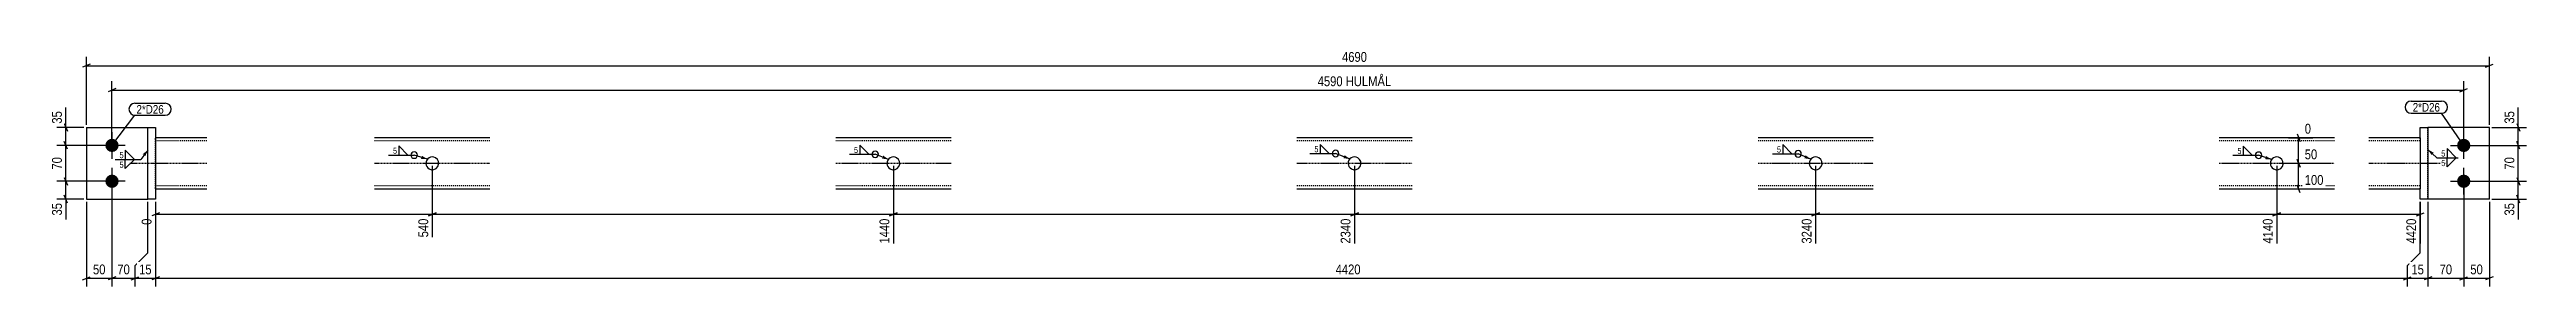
# Model space of a CAD drawing. Header units: millimetres. Extents: x 8 to 16327, y 12 to 475.
# Drawn here: x 8 to 4842, y 12 to 475 of the extents above; entities that cross this region are included whole.
import ezdxf

# ---------------------------------------------------------------- set-up
doc = ezdxf.new("R2010")
doc.units = ezdxf.units.MM
doc.linetypes.add('DXK_LINE_DOT2', pattern=[3.9198, 1.9599, -1.9599])
doc.linetypes.add('DXK_LINE_DOT3', pattern=[5.9187, 2.979, -0.9799, 0.9799, -0.9799])
for name, color, linetype in [('MÅLSÆTNING', 7, 'Continuous'), ('STÅL', 7, 'Continuous'), ('TEKST', 7, 'Continuous')]:
    doc.layers.add(name, color=color, linetype=linetype)
doc.styles.add('Arial Narrow', font='ARIALN.TTF', dxfattribs={"height": 0.2})

msp = doc.modelspace()

# ---------------------------------------------------------------- hatches: boundary and pattern name
at = {"layer": 'STÅL', "linetype": 'Continuous'}
for points in [[(129.9, 274.5, -1), (129.9, 300.5, -1)], [(4719.9, 300.5, -1), (4719.9, 274.5, -1)], [(129.9, 204.5, -1), (129.9, 230.5, -1)], [(4719.9, 230.5, -1), (4719.9, 204.5, -1)]]:
    msp.add_hatch(color=96, dxfattribs=at).paths.add_polyline_path(points)
at = {"layer": 'TEKST', "linetype": 'Continuous'}
for points in [[(189.9, 270.4), (199.9, 278.4), (194.9, 266.6)], [(734.9, 267.2), (745.9, 260.5), (733.1, 261.2)], [(1635.1, 267.6), (1645.6, 260.2), (1632.8, 261.7)], [(2535.8, 268.3), (2546.3, 260.9), (2533.5, 262.5)], [(3435.5, 268.2), (3445.8, 260.3), (3433, 262.4)], [(4334.3, 266.6), (4345.1, 259.7), (4332.3, 260.7)]]:
    msp.add_hatch(color=3, dxfattribs=at).paths.add_polyline_path(points)

# ---------------------------------------------------------------- linework, layer by layer
at = {"layer": 'MÅLSÆTNING', "color": 7, "linetype": 'Continuous'}
for p, q in [((87.4, 446), (72.4, 440)), ((79.9, 327.5), (79.9, 460.7)), ((79.9, 443), (4769.9, 443)), ((4762.4, 440), (4777.4, 446)), ((4769.9, 327.5), (4769.9, 460.7)), ((137.4, 398.4), (122.4, 392.4)), ((129.9, 292.5), (129.9, 413.2)), ((129.9, 395.4), (4719.9, 395.4)), ((4712.4, 392.4), (4727.4, 398.4)), ((4719.9, 292.5), (4719.9, 413.2)), ((74.9, 322.5), (22, 322.5)), ((36.8, 330), (42.8, 315)), ((42.8, 280), (36.8, 295)), ((42.8, 280), (36.8, 295)), ((39.8, 287.5), (39.8, 322.5)), ((4774.9, 322.5), (4842.3, 322.5)), ((4823.3, 330), (4829.3, 315)), ((4829.3, 280), (4823.3, 295)), ((4829.3, 280), (4823.3, 295)), ((4826.3, 287.5), (4826.3, 322.5)), ((124.9, 287.5), (22, 287.5)), ((124.9, 287.5), (22, 287.5)), ((39.8, 217.5), (39.8, 287.5)), ((755, 247.5), (755, 108)), ((755, 247.5), (755, 108)), ((1655, 247.5), (1655, 95.8)), ((1655, 247.5), (1655, 95.8)), ((2555, 247.5), (2555, 95.8)), ((2555, 247.5), (2555, 95.8)), ((3455, 247.5), (3455, 95.8)), ((3455, 247.5), (3455, 95.8)), ((4355, 247.5), (4355, 95.8)), ((4360, 252.5), (4437.6, 252.5)), ((4394.5, 260), (4400.5, 245)), ((4397.5, 202.5), (4397.5, 252.5)), ((4724.9, 287.5), (4842.3, 287.5)), ((4724.9, 287.5), (4842.3, 287.5)), ((4826.3, 217.5), (4826.3, 287.5)), ((124.9, 217.5), (22, 217.5)), ((36.8, 225), (42.8, 210)), ((129.9, 212.5), (129.9, 12)), ((4378.3, 202.5), (4449.8, 202.5)), ((4400.5, 195), (4394.5, 210)), ((4719.9, 212.5), (4719.9, 12)), ((4724.9, 217.5), (4842.3, 217.5)), ((4724.9, 217.5), (4842.3, 217.5)), ((4823.3, 225), (4829.3, 210)), ((4823.3, 225), (4829.3, 210)), ((4826.3, 182.5), (4826.3, 217.5)), ((74.9, 182.5), (22, 182.5)), ((42.8, 175), (36.8, 190)), ((79.9, 177.5), (79.9, 12)), ((199.9, 78), (199.9, 177.5)), ((222.4, 156), (207.4, 150)), ((214.9, 177.5), (214.9, 12)), ((214.9, 177.5), (214.9, 132.4)), ((214.9, 153), (755, 153)), ((762.5, 156), (747.5, 150)), ((747.5, 150), (762.5, 156)), ((755, 153), (1655, 153)), ((1662.5, 156), (1647.5, 150)), ((1647.5, 150), (1662.5, 156)), ((1655, 153), (2555, 153)), ((2562.5, 156), (2547.5, 150)), ((2547.5, 150), (2562.5, 156)), ((2555, 153), (3455, 153)), ((3462.5, 156), (3447.5, 150)), ((3447.5, 150), (3462.5, 156)), ((3455, 153), (4355, 153)), ((4347.5, 150), (4362.5, 156)), ((4627.4, 150), (4642.4, 156)), ((4634.9, 78), (4634.9, 177.5)), ((4634.9, 78), (4634.9, 177.5)), ((4634.9, 177.5), (4634.9, 95.8)), ((4649.9, 177.5), (4649.9, 12)), ((4769.9, 177.5), (4769.9, 12)), ((4774.9, 182.5), (4842.3, 182.5)), ((4829.3, 175), (4823.3, 190)), ((174.9, 53), (199.9, 78)), ((174.9, 12), (174.9, 53)), ((4609.9, 53), (4634.9, 78)), ((4609.9, 53), (4634.9, 78)), ((4609.9, 12), (4609.9, 53)), ((4609.9, 12), (4609.9, 53)), ((72.4, 25), (87.4, 31)), ((137.4, 31), (122.4, 25)), ((129.9, 28), (174.9, 28)), ((167.4, 25), (182.4, 31)), ((222.4, 31), (207.4, 25)), ((222.4, 31), (207.4, 25)), ((214.9, 28), (4609.9, 28)), ((4602.4, 25), (4617.4, 31)), ((4602.4, 25), (4617.4, 31)), ((4609.9, 28), (4649.9, 28)), ((4657.4, 31), (4642.4, 25)), ((4712.4, 25), (4727.4, 31)), ((4719.9, 28), (4769.9, 28)), ((4777.4, 31), (4762.4, 25))]:
    msp.add_line(p, q, dxfattribs=at)
at = {"layer": 'STÅL', "color": 2, "linetype": 'Continuous'}
for p, q in [((79.9, 322.5), (199.9, 322.5)), ((79.9, 322.5), (79.9, 182.5)), ((199.9, 182.5), (199.9, 322.5)), ((199.9, 322.5), (214.9, 322.5)), ((214.9, 322.5), (214.9, 300.6)), ((314.9, 302.5), (214.9, 302.5)), ((214.9, 300.6), (214.9, 204.3)), ((867.5, 302.5), (642.5, 302.5)), ((1767.5, 302.5), (1542.5, 302.5)), ((2667.5, 302.5), (2442.5, 302.5)), ((3567.5, 302.5), (3342.5, 302.5)), ((4467.5, 302.5), (4242.5, 302.5)), ((4634.9, 302.5), (4534.9, 302.5)), ((4634.9, 300.6), (4634.9, 322.5)), ((4634.9, 322.5), (4649.9, 322.5)), ((4634.9, 300.6), (4634.9, 204.3)), ((4769.9, 322.5), (4649.9, 322.5)), ((4649.9, 322.5), (4649.9, 182.5)), ((4769.9, 182.5), (4769.9, 322.5)), ((214.9, 204.3), (214.9, 182.5)), ((214.9, 202.5), (314.9, 202.5)), ((642.5, 202.5), (867.5, 202.5)), ((1542.5, 202.5), (1767.5, 202.5)), ((2442.5, 202.5), (2667.5, 202.5)), ((3342.5, 202.5), (3567.5, 202.5)), ((4242.5, 202.5), (4467.5, 202.5)), ((4534.9, 202.5), (4634.9, 202.5)), ((4634.9, 182.5), (4634.9, 204.3)), ((79.9, 182.5), (199.9, 182.5)), ((214.9, 182.5), (199.9, 182.5)), ((4649.9, 182.5), (4634.9, 182.5)), ((4769.9, 182.5), (4649.9, 182.5))]:
    msp.add_line(p, q, dxfattribs=at)
at = {"layer": 'STÅL', "color": 96, "linetype": 'Continuous'}
for p, q in [((129.9, 313.5), (129.9, 261.5)), ((4719.9, 261.5), (4719.9, 313.5)), ((155.9, 287.5), (103.9, 287.5)), ((129.9, 243.5), (129.9, 191.5)), ((4693.9, 287.5), (4745.9, 287.5)), ((4719.9, 191.5), (4719.9, 243.5)), ((155.9, 217.5), (103.9, 217.5)), ((4693.9, 217.5), (4745.9, 217.5))]:
    msp.add_line(p, q, dxfattribs=at)
at = {"layer": 'STÅL', "color": 7, "linetype": 'DXK_LINE_DOT2'}
for p, q in [((199.9, 182.5), (199.9, 322.5)), ((214.9, 302.5), (214.9, 301.6)), ((214.9, 300.6), (214.9, 301.6)), ((214.9, 204.3), (214.9, 300.6)), ((314.9, 296.5), (214.9, 296.5)), ((867.5, 296.5), (642.5, 296.5)), ((1767.5, 296.5), (1542.5, 296.5)), ((2667.5, 296.5), (2442.5, 296.5)), ((3567.5, 296.5), (3342.5, 296.5)), ((4467.5, 296.5), (4242.5, 296.5)), ((4634.9, 296.5), (4534.9, 296.5)), ((4634.9, 302.5), (4634.9, 300.6)), ((4634.9, 300.6), (4634.9, 204.3)), ((4649.9, 182.5), (4649.9, 322.5)), ((314.9, 208.5), (214.9, 208.5)), ((214.9, 202.5), (214.9, 204.3)), ((867.5, 208.5), (642.5, 208.5)), ((1767.5, 208.5), (1542.5, 208.5)), ((2667.5, 208.5), (2442.5, 208.5)), ((3567.5, 208.5), (3342.5, 208.5)), ((4467.5, 208.5), (4242.5, 208.5)), ((4634.9, 208.5), (4534.9, 208.5)), ((4634.9, 203.4), (4634.9, 204.3)), ((4634.9, 203.4), (4634.9, 202.5))]:
    msp.add_line(p, q, dxfattribs=at)
at = {"layer": 'STÅL', "color": 7, "linetype": 'DXK_LINE_DOT3'}
for p, q in [((164.9, 252.5), (314.9, 252.5)), ((642.5, 252.5), (867.5, 252.5)), ((755, 252.5), (755, 252.5)), ((1542.5, 252.5), (1767.5, 252.5)), ((1655, 252.5), (1655, 252.5)), ((2442.5, 252.5), (2667.5, 252.5)), ((2555, 252.5), (2555, 252.5)), ((3342.5, 252.5), (3567.5, 252.5)), ((3455, 252.5), (3455, 252.5)), ((4242.5, 252.5), (4467.5, 252.5)), ((4355, 252.5), (4355, 252.5)), ((4534.9, 252.5), (4684.9, 252.5))]:
    msp.add_line(p, q, dxfattribs=at)
at = {"layer": 'STÅL', "color": 2, "linetype": 'Continuous'}
for centre, start, end in [((755, 252.5), 60.3737, 240.3737), ((755, 252.5), 240.3737, 60.3737), ((1655, 252.5), 60.3737, 240.3737), ((1655, 252.5), 240.3737, 60.3737), ((2555, 252.5), 60.3737, 240.3737), ((2555, 252.5), 240.3737, 60.3737), ((3455, 252.5), 60.3737, 240.3737), ((3455, 252.5), 240.3737, 60.3737), ((4355, 252.5), 60.3737, 240.3737), ((4355, 252.5), 240.3737, 60.3737)]:
    msp.add_arc(centre, 12.5, start, end, dxfattribs=at)
at = {"layer": 'TEKST', "color": 3, "linetype": 'Continuous'}
for p, q in [((199.9, 278.4), (186, 260.1)), ((745.9, 260.5), (719.7, 268.6)), ((1645.6, 260.2), (1619.5, 270.1)), ((2546.3, 260.9), (2518.1, 271.7)), ((3445.8, 260.3), (3420.8, 271.1)), ((4345.1, 259.7), (4319.5, 268.3))]:
    msp.add_line(p, q, dxfattribs=at)
for centre, start, end in [((719.7, 268.6), 90, 270), ((719.7, 268.6), 270, 90), ((1619.5, 270.1), 90, 270), ((1619.5, 270.1), 270, 90), ((2518.1, 271.7), 90, 270), ((2518.1, 271.7), 270, 90), ((3420.8, 271.1), 90, 270), ((3420.8, 271.1), 270, 90), ((4319.5, 268.3), 90, 270), ((4319.5, 268.3), 270, 90)]:
    msp.add_arc(centre, 6.25, start, end, dxfattribs=at)

# ---------------------------------------------------------------- wipeouts: each hides what was drawn before it
at = {"color": 0}
for points in [[(231, 349.5), (231, 367), (177.7, 367), (177.7, 349.5)], [(4673.6, 353.5), (4673.6, 371), (4620.3, 371), (4620.3, 353.5)]]:
    msp.add_wipeout(points, dxfattribs=at).dxf.layer = 'TEKST'

# ---------------------------------------------------------------- next in the draw order: wipeouts: each hides what was drawn before it
for points, layer in [([(2583.3, 446.8), (2583.3, 474.7), (2526.6, 474.7), (2526.6, 446.8)], 'MÅLSÆTNING'), ([(36, 358.3), (8, 358.3), (8, 326), (36, 326)], 'MÅLSÆTNING'), ([(4822.6, 358.3), (4794.6, 358.3), (4794.6, 326), (4822.6, 326)], 'MÅLSÆTNING'), ([(36, 268.7), (8, 268.7), (8, 236.3), (36, 236.3)], 'MÅLSÆTNING'), ([(4822.6, 268.7), (4794.6, 268.7), (4794.6, 236.3), (4822.6, 236.3)], 'MÅLSÆTNING'), ([(4822.6, 179), (4794.6, 179), (4794.6, 146.6), (4822.6, 146.6)], 'MÅLSÆTNING'), ([(168.6, 31.8), (168.6, 59.8), (136.3, 59.8), (136.3, 31.8)], 'MÅLSÆTNING'), ([(2570.8, 31.8), (2570.8, 59.8), (2514.1, 59.8), (2514.1, 31.8)], 'MÅLSÆTNING'), ([(4646.1, 31.8), (4646.1, 59.8), (4613.8, 59.8), (4613.8, 31.8)], 'MÅLSÆTNING'), ([(4761.1, 31.8), (4761.1, 59.8), (4728.8, 59.8), (4728.8, 31.8)], 'MÅLSÆTNING'), ([(231, 349.5), (231, 367), (177.7, 367), (177.7, 349.5)], 'TEKST'), ([(4673.6, 353.5), (4673.6, 371), (4620.3, 371), (4620.3, 353.5)], 'TEKST'), ([(687, 270.1), (687, 284.6), (677.4, 284.6), (677.4, 270.1)], 'TEKST'), ([(1586.7, 271.6), (1586.7, 286.1), (1577.1, 286.1), (1577.1, 271.6)], 'TEKST'), ([(2485.3, 273.2), (2485.3, 287.7), (2475.7, 287.7), (2475.7, 273.2)], 'TEKST'), ([(3388.1, 272.6), (3388.1, 287.1), (3378.5, 287.1), (3378.5, 272.6)], 'TEKST'), ([(4286.8, 269.8), (4286.8, 284.3), (4277.2, 284.3), (4277.2, 269.8)], 'TEKST')]:
    msp.add_wipeout(points, dxfattribs=at).dxf.layer = layer
at = {"color": 0, "linetype": 'Continuous'}
for points in [[(4438, 256.5), (4438, 284.5), (4405.6, 284.5), (4405.6, 256.5)], [(210.9, 148.5), (182.9, 148.5), (182.9, 128.4), (210.9, 128.4)], [(751, 148.5), (723, 148.5), (723, 104), (751, 104)], [(1651, 148.5), (1623, 148.5), (1623, 91.8), (1651, 91.8)], [(2551, 148.5), (2523, 148.5), (2523, 91.8), (2551, 91.8)], [(3451, 148.5), (3423, 148.5), (3423, 91.8), (3451, 91.8)], [(4351, 148.5), (4323, 148.5), (4323, 91.8), (4351, 91.8)]]:
    msp.add_wipeout(points, dxfattribs=at).dxf.layer = 'MÅLSÆTNING'

# ---------------------------------------------------------------- next in the draw order: linework, layer by layer
at = {"layer": 'MÅLSÆTNING', "color": 7, "linetype": 'Continuous'}
for p, q in [((39.8, 322.5), (39.8, 361.8)), ((39.8, 322.5), (39.8, 361.8)), ((4826.3, 322.5), (4826.3, 361.8)), ((4826.3, 322.5), (4826.3, 361.8)), ((4378, 302.5), (4425.4, 302.5)), ((4394.5, 310), (4400.5, 295)), ((4355, 247.5), (4355, 95.8)), ((124.9, 217.5), (22, 217.5)), ((36.8, 225), (42.8, 210)), ((39.8, 182.5), (39.8, 217.5)), ((129.9, 212.5), (129.9, 12)), ((4719.9, 212.5), (4719.9, 12)), ((199.9, 78), (199.9, 177.5)), ((214.9, 177.5), (214.9, 12)), ((4362.5, 156), (4347.5, 150)), ((4355, 153), (4634.9, 153)), ((4649.9, 177.5), (4649.9, 12)), ((4826.3, 182.5), (4826.3, 143.1)), ((4826.3, 182.5), (4826.3, 143.1)), ((174.9, 53), (199.9, 78)), ((174.9, 12), (174.9, 53)), ((79.9, 28), (129.9, 28)), ((137.4, 31), (122.4, 25)), ((167.4, 25), (182.4, 31)), ((174.9, 28), (214.9, 28)), ((4657.4, 31), (4642.4, 25)), ((4649.9, 28), (4719.9, 28)), ((4712.4, 25), (4727.4, 31))]:
    msp.add_line(p, q, dxfattribs=at)
at = {"layer": 'TEKST', "color": 7, "linetype": 'Continuous'}
for p, q in [((129.9, 287.5), (174.7, 346.5)), ((174.7, 370), (234, 370)), ((174.7, 346.5), (234, 346.5)), ((4617.3, 374), (4676.6, 374)), ((4617.3, 350.5), (4676.6, 350.5)), ((4719.9, 287.5), (4676.6, 350.5))]:
    msp.add_line(p, q, dxfattribs=at)
at = {"layer": 'TEKST', "color": 3, "linetype": 'Continuous'}
for p, q in [((669.6, 268.6), (719.7, 268.6)), ((707.4, 268.6), (689.5, 286.4)), ((689.5, 286.4), (689.5, 268.6)), ((689.5, 268.6), (707.4, 268.6)), ((1569.4, 270.1), (1619.5, 270.1)), ((1607.2, 270.1), (1589.3, 288)), ((1589.3, 288), (1589.3, 270.1)), ((1589.3, 270.1), (1607.2, 270.1)), ((2467.9, 271.7), (2518.1, 271.7)), ((2505.7, 271.7), (2487.9, 289.5)), ((2487.9, 289.5), (2487.9, 271.7)), ((2487.9, 271.7), (2505.7, 271.7)), ((3370.7, 271.1), (3420.8, 271.1)), ((3408.5, 271.1), (3390.7, 289)), ((3390.7, 289), (3390.7, 271.1)), ((3390.7, 271.1), (3408.5, 271.1)), ((4269.4, 268.3), (4319.5, 268.3)), ((4307.2, 268.3), (4289.3, 286.1)), ((4289.3, 286.1), (4289.3, 268.3)), ((4289.3, 268.3), (4307.2, 268.3))]:
    msp.add_line(p, q, dxfattribs=at)
at = {"layer": 'TEKST', "color": 7, "linetype": 'Continuous'}
for centre, start, end in [((174.7, 358.2), 90, 270), ((234, 358.2), 270, 90), ((4617.3, 362.2), 90, 270), ((4676.6, 362.2), 270, 90)]:
    msp.add_arc(centre, 11.7, start, end, dxfattribs=at)

# ---------------------------------------------------------------- next in the draw order: texts
at = {"layer": 'MÅLSÆTNING', "color": 3, "style": 'Arial Narrow'}
for s, p in [('4690', (2530.6, 450.7)), ('70', (140.3, 35.8)), ('4420', (2518.1, 35.8)), ('15', (4617.8, 35.8)), ('50', (4732.8, 35.8))]:
    msp.add_text(s, height=19.09, dxfattribs=at).set_placement(p)
for s, p in [('35', (32, 330)), ('35', (4818.6, 330)), ('70', (32, 240.3)), ('70', (4818.6, 240.3)), ('35', (4818.6, 150.6))]:
    msp.add_text(s, height=19.09, rotation=90.0002, dxfattribs=at).set_placement(p)
at = {"layer": 'MÅLSÆTNING', "color": 3, "linetype": 'Continuous', "style": 'Arial Narrow'}
msp.add_text('50', height=19.09, dxfattribs=at).set_placement((4409.6, 260.5))
for s, height, p in [('0', 19.1, (206.9, 132.4)), ('540', 19.09, (747, 108)), ('1440', 19.09, (1647, 95.8)), ('2340', 19.09, (2547, 95.8)), ('3240', 19.09, (3447, 95.8)), ('4140', 19.09, (4347, 95.8))]:
    msp.add_text(s, height=height, rotation=90.0002, dxfattribs=at).set_placement(p)
at = {"layer": 'TEKST', "color": 3, "style": 'Arial Narrow'}
for s, height, p in [('2*D26', 16.7, (177.7, 349.5)), ('2*D26', 16.7, (4620.3, 353.5)), ('5', 11.9, (678.4, 271.1)), ('5', 11.9, (1578.1, 272.6)), ('5', 11.9, (2476.7, 274.2)), ('5', 11.9, (3379.5, 273.6)), ('5', 11.9, (4278.2, 270.8))]:
    msp.add_text(s, height=height, dxfattribs=at).set_placement(p)

# ---------------------------------------------------------------- next in the draw order: wipeouts: each hides what was drawn before it
at = {"color": 0, "linetype": 'Continuous'}
msp.add_wipeout([(4450.2, 206.5), (4450.2, 234.5), (4405.6, 234.5), (4405.6, 206.5)], dxfattribs=at).dxf.layer = 'MÅLSÆTNING'

# ---------------------------------------------------------------- next in the draw order: linework, layer by layer
at = {"layer": 'MÅLSÆTNING', "color": 7, "linetype": 'Continuous'}
for p, q in [((4397.5, 252.5), (4397.5, 302.5)), ((4360, 252.5), (4437.6, 252.5)), ((4400.5, 245), (4394.5, 260))]:
    msp.add_line(p, q, dxfattribs=at)

# ---------------------------------------------------------------- next in the draw order: texts
at = {"layer": 'MÅLSÆTNING', "color": 3, "linetype": 'Continuous', "style": 'Arial Narrow'}
msp.add_text('100', height=19.09, dxfattribs=at).set_placement((4409.6, 210.5))

# ---------------------------------------------------------------- next in the draw order: wipeouts: each hides what was drawn before it
at = {"color": 0}
for points, layer in [([(2630.8, 399.2), (2630.8, 427.2), (2479.1, 427.2), (2479.1, 399.2)], 'MÅLSÆTNING'), ([(36, 179), (8, 179), (8, 146.6), (36, 146.6)], 'MÅLSÆTNING'), ([(121.1, 31.8), (121.1, 59.8), (88.8, 59.8), (88.8, 31.8)], 'MÅLSÆTNING'), ([(211.1, 31.8), (211.1, 59.8), (178.8, 59.8), (178.8, 31.8)], 'MÅLSÆTNING'), ([(4701.1, 31.8), (4701.1, 59.8), (4668.8, 59.8), (4668.8, 31.8)], 'MÅLSÆTNING'), ([(153.3, 261.6), (153.3, 276.1), (143.6, 276.1), (143.6, 261.6)], 'TEKST'), ([(4684.8, 264.8), (4684.8, 279.3), (4675.1, 279.3), (4675.1, 264.8)], 'TEKST')]:
    msp.add_wipeout(points, dxfattribs=at).dxf.layer = layer
at = {"color": 0, "linetype": 'Continuous'}
msp.add_wipeout([(4630.9, 148.5), (4602.9, 148.5), (4602.9, 91.8), (4630.9, 91.8)], dxfattribs=at).dxf.layer = 'MÅLSÆTNING'

# ---------------------------------------------------------------- next in the draw order: linework, layer by layer
at = {"layer": 'MÅLSÆTNING', "color": 7, "linetype": 'Continuous'}
msp.add_line((39.8, 182.5), (39.8, 143.1), dxfattribs=at)
msp.add_line((39.8, 182.5), (39.8, 143.1), dxfattribs=at)
at = {"layer": 'TEKST', "color": 3, "linetype": 'Continuous'}
for p, q in [((173.7, 260.1), (155.8, 277.9)), ((155.8, 277.9), (155.8, 260.1)), ((155.8, 260.1), (173.7, 260.1)), ((4705.2, 263.3), (4687.3, 281.2)), ((4687.3, 281.2), (4687.3, 263.3)), ((4687.3, 263.3), (4705.2, 263.3))]:
    msp.add_line(p, q, dxfattribs=at)

# ---------------------------------------------------------------- next in the draw order: texts
at = {"layer": 'MÅLSÆTNING', "color": 3, "style": 'Arial Narrow'}
for s, height, p in [('4590 HULMÅL', 19.089, (2483.1, 403.2)), ('50', 19.09, (92.8, 35.8)), ('15', 19.09, (182.8, 35.8)), ('70', 19.09, (4672.8, 35.8))]:
    msp.add_text(s, height=height, dxfattribs=at).set_placement(p)
msp.add_text('35', height=19.09, rotation=90.0002, dxfattribs=at).set_placement((32, 150.6))
at = {"layer": 'MÅLSÆTNING', "color": 3, "linetype": 'Continuous', "style": 'Arial Narrow'}
msp.add_text('4420', height=19.09, rotation=90.0002, dxfattribs=at).set_placement((4626.9, 95.8))

# ---------------------------------------------------------------- next in the draw order: wipeouts: each hides what was drawn before it
at = {"color": 0, "linetype": 'Continuous'}
msp.add_wipeout([(4425.8, 306.5), (4425.8, 334.5), (4405.6, 334.5), (4405.6, 306.5)], dxfattribs=at).dxf.layer = 'MÅLSÆTNING'

# ---------------------------------------------------------------- next in the draw order: texts
at = {"layer": 'MÅLSÆTNING', "color": 3, "linetype": 'Continuous', "style": 'Arial Narrow'}
msp.add_text('0', height=19.1, dxfattribs=at).set_placement((4409.6, 310.5))

# ---------------------------------------------------------------- next in the draw order: wipeouts: each hides what was drawn before it
at = {"color": 0, "linetype": 'Continuous'}
for points in [[(153.3, 242.8), (153.3, 257.3), (143.6, 257.3), (143.6, 242.8)], [(4684.8, 246.1), (4684.8, 260.6), (4675.1, 260.6), (4675.1, 246.1)]]:
    msp.add_wipeout(points, dxfattribs=at).dxf.layer = 'TEKST'

# ---------------------------------------------------------------- next in the draw order: hatches: boundary and pattern name
at = {"layer": 'TEKST', "linetype": 'Continuous'}
msp.add_hatch(color=3, dxfattribs=at).paths.add_polyline_path([(4657, 268.8), (4649.9, 279.6), (4661.2, 273.3)])

# ---------------------------------------------------------------- next in the draw order: linework, layer by layer
at = {"layer": 'TEKST', "color": 3, "linetype": 'Continuous'}
for p, q in [((135.9, 260.1), (186, 260.1)), ((155.8, 260.1), (173.7, 260.1)), ((173.7, 260.1), (155.8, 242.2)), ((155.8, 242.2), (155.8, 260.1)), ((4649.9, 279.6), (4667.4, 263.3)), ((4667.4, 263.3), (4708.8, 263.3)), ((4687.3, 263.3), (4705.2, 263.3)), ((4705.2, 263.3), (4687.3, 245.5)), ((4687.3, 245.5), (4687.3, 263.3))]:
    msp.add_line(p, q, dxfattribs=at)

# ---------------------------------------------------------------- next in the draw order: texts
at = {"layer": 'TEKST', "color": 3, "style": 'Arial Narrow'}
for p in [(144.6, 262.6), (4676.1, 265.8)]:
    msp.add_text('5', height=11.9, dxfattribs=at).set_placement(p)
at = {"layer": 'TEKST', "color": 3, "linetype": 'Continuous', "style": 'Arial Narrow'}
for p in [(144.6, 243.8), (4676.1, 247.1)]:
    msp.add_text('5', height=11.9, dxfattribs=at).set_placement(p)

doc.saveas('drawing.dxf')
